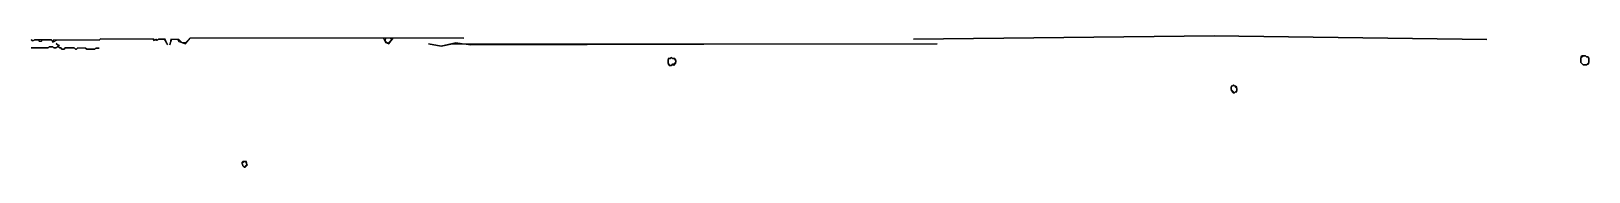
# Model space of a CAD drawing. Header units: inches. Extents: x 0 to 116, y 0 to 63.
# Drawn here: x 0.1 to 83, y 56.4 to 63.3 of the extents above; entities that cross this region are included whole.
import ezdxf

# ---------------------------------------------------------------- set-up
doc = ezdxf.new("R2010")
doc.units = ezdxf.units.IN

msp = doc.modelspace()

# ---------------------------------------------------------------- linework, layer by layer
for points in [[(7.37946, 62.85589), (7.25998, 63.15842), (6.89759, 63.16), (6.83692, 63.09986), (6.77679, 63.16052), (6.71612, 63.10039), (6.65599, 63.16105), (3.81722, 63.17344), (3.75655, 63.1133), (1.34058, 63.12384), (1.27991, 63.06371), (1.21978, 63.12437), (0.31379, 63.12832), (0.25312, 63.06819), (0.13259, 63.12911), (0.19272, 63.06845), (0.31379, 63.12832), (0.49498, 63.12753), (0.55512, 63.06687), (0.67592, 63.06634), (0.73658, 63.12648), (1.21978, 63.12437), (1.27965, 63.00331), (1.52177, 63.12305), (3.75655, 63.1133), (3.81722, 63.17344), (6.59559, 63.16131), (6.65573, 63.10065), (6.77679, 63.16052), (6.83692, 63.09986), (6.89759, 63.16), (7.19958, 63.15868)], [(7.37946, 62.85589), (7.25998, 63.15842), (6.89759, 63.16), (6.83692, 63.09986), (6.77679, 63.16052), (6.71612, 63.10039), (6.65599, 63.16105), (3.81722, 63.17344), (3.75655, 63.1133), (1.34058, 63.12384), (1.27991, 63.06371), (1.21978, 63.12437), (0.31379, 63.12832), (0.25312, 63.06819), (0.13259, 63.12911), (0.19272, 63.06845), (0.31379, 63.12832), (0.49498, 63.12753), (0.55512, 63.06687), (0.67592, 63.06634), (0.73658, 63.12648), (1.21978, 63.12437), (1.27965, 63.00331), (1.52177, 63.12305), (3.75655, 63.1133), (3.81722, 63.17344), (6.59559, 63.16131), (6.65573, 63.10065), (6.77679, 63.16052), (6.83692, 63.09986), (6.89759, 63.16), (7.19958, 63.15868)], [(7.50026, 62.85536), (7.62238, 63.15683), (7.92438, 63.15552), (7.98425, 63.03445), (8.34612, 62.91207), (8.58903, 63.21302), (18.8572, 63.22861), (18.97694, 62.98649), (19.15788, 62.9253), (19.40079, 63.22624), (23.14556, 63.2099), (8.58903, 63.21302), (8.34638, 62.97247), (8.16518, 62.97326), (7.98478, 63.15525), (7.56198, 63.1571)], [(7.50026, 62.85536), (7.62238, 63.15683), (7.92438, 63.15552), (7.98425, 63.03445), (8.34612, 62.91207), (8.58903, 63.21302), (18.8572, 63.22861), (18.97694, 62.98649), (19.15788, 62.9253), (19.40079, 63.22624), (23.14556, 63.2099), (8.58903, 63.21302), (8.34638, 62.97247), (8.16518, 62.97326), (7.98478, 63.15525), (7.56198, 63.1571)], [(18.97721, 63.04689), (18.97774, 63.16769), (19.0384, 63.22782), (19.2196, 63.22703), (19.27973, 63.16637), (19.27947, 63.10597), (19.09748, 62.92556)], [(77.56623, 63.15365), (63.0709, 63.3377), (47.06399, 63.16594), (63.0709, 63.3377)], [(77.56623, 63.15365), (63.0709, 63.3377), (47.06399, 63.16594), (63.0709, 63.3377)], [(0.13074, 62.70632), (1.03673, 62.70236), (1.0974, 62.7625), (1.2786, 62.76171), (1.33873, 62.70105), (1.45953, 62.70052), (1.52019, 62.76066), (1.58059, 62.76039), (1.64073, 62.69973), (1.70113, 62.69947), (1.76126, 62.6388), (1.88206, 62.63828), (1.94273, 62.69841), (2.42592, 62.6963), (2.48606, 62.63564), (2.54646, 62.63538), (2.60712, 62.69551), (3.02992, 62.69367), (3.09005, 62.63301), (3.51285, 62.63116), (3.57351, 62.6913), (3.75471, 62.69051), (3.57351, 62.6913), (3.51285, 62.63116), (3.09005, 62.63301), (3.02992, 62.69367), (2.60712, 62.69551), (2.54646, 62.63538), (2.48606, 62.63564), (2.42592, 62.6963), (1.94273, 62.69841), (1.88206, 62.63828), (1.76126, 62.6388), (1.70113, 62.69947), (1.64073, 62.69973), (1.58059, 62.76039), (1.64126, 62.82053), (1.58086, 62.82079), (1.46058, 62.94212), (1.58086, 62.82079), (1.45953, 62.70052), (1.33873, 62.70105), (1.2786, 62.76171), (1.0974, 62.7625), (1.03673, 62.70236)], [(0.13074, 62.70632), (1.03673, 62.70236), (1.0974, 62.7625), (1.2786, 62.76171), (1.33873, 62.70105), (1.45953, 62.70052), (1.52019, 62.76066), (1.58059, 62.76039), (1.64073, 62.69973), (1.70113, 62.69947), (1.76126, 62.6388), (1.88206, 62.63828), (1.94273, 62.69841), (2.42592, 62.6963), (2.48606, 62.63564), (2.54646, 62.63538), (2.60712, 62.69551), (3.02992, 62.69367), (3.09005, 62.63301), (3.51285, 62.63116), (3.57351, 62.6913), (3.75471, 62.69051), (3.57351, 62.6913), (3.51285, 62.63116), (3.09005, 62.63301), (3.02992, 62.69367), (2.60712, 62.69551), (2.54646, 62.63538), (2.48606, 62.63564), (2.42592, 62.6963), (1.94273, 62.69841), (1.88206, 62.63828), (1.76126, 62.6388), (1.70113, 62.69947), (1.64073, 62.69973), (1.58059, 62.76039), (1.64126, 62.82053), (1.58086, 62.82079), (1.46058, 62.94212), (1.58086, 62.82079), (1.45953, 62.70052), (1.33873, 62.70105), (1.2786, 62.76171), (1.0974, 62.7625), (1.03673, 62.70236)], [(48.33133, 62.91881), (23.50637, 62.84592), (22.72171, 62.97015), (21.93573, 62.79238), (21.27186, 62.91607), (21.93573, 62.79238), (22.54025, 62.91054)], [(48.33133, 62.91881), (23.50637, 62.84592), (22.72171, 62.97015), (21.93573, 62.79238), (21.27186, 62.91607), (21.93573, 62.79238), (22.54025, 62.91054)], [(34.43551, 62.07343), (34.37537, 62.13409), (34.25457, 62.13462), (34.19444, 62.19528), (34.13377, 62.13515), (34.01298, 62.13567), (34.01166, 61.83368), (34.07179, 61.77301), (34.19259, 61.77249), (34.25326, 61.83262), (34.31339, 61.77196), (34.43472, 61.89223)], [(34.43551, 62.07343), (34.37537, 62.13409), (34.25457, 62.13462), (34.19444, 62.19528), (34.13377, 62.13515), (34.01298, 62.13567), (34.01166, 61.83368), (34.07179, 61.77301), (34.19259, 61.77249), (34.25326, 61.83262), (34.31339, 61.77196), (34.43472, 61.89223)], [(34.19444, 62.19528), (34.25457, 62.13462), (34.31497, 62.13436), (34.43524, 62.01303), (34.43498, 61.95263), (34.31365, 61.83236), (34.25326, 61.83262), (34.19259, 61.77249), (34.13219, 61.77275), (34.01192, 61.89408), (34.01271, 62.07527), (34.07337, 62.13541), (34.13377, 62.13515)], [(82.63609, 62.28592), (82.57543, 62.22578), (82.57411, 61.92378), (82.69438, 61.80246), (82.87558, 61.80167), (82.93625, 61.8618), (82.99665, 61.86154), (82.99796, 62.16354), (82.93783, 62.2242), (82.87743, 62.22446), (82.81729, 62.28513)], [(82.63609, 62.28592), (82.57543, 62.22578), (82.57411, 61.92378), (82.69438, 61.80246), (82.87558, 61.80167), (82.93625, 61.8618), (82.99665, 61.86154), (82.99796, 62.16354), (82.93783, 62.2242), (82.87743, 62.22446), (82.81729, 62.28513)], [(82.69649, 62.28565), (82.81729, 62.28513), (82.87743, 62.22446), (82.93783, 62.2242), (82.99796, 62.16354), (82.99691, 61.92194), (82.87558, 61.80167), (82.69438, 61.80246), (82.57411, 61.92378), (82.57517, 62.16538)], [(64.08635, 60.73604), (64.02569, 60.67591), (63.96529, 60.67617), (63.96424, 60.43457), (64.08451, 60.31325), (64.14491, 60.31298), (64.20557, 60.37312), (64.26597, 60.37285), (64.26703, 60.61445), (64.20689, 60.67511), (64.14649, 60.67538)], [(64.08635, 60.73604), (64.02569, 60.67591), (63.96529, 60.67617), (63.96424, 60.43457), (64.08451, 60.31325), (64.14491, 60.31298), (64.20557, 60.37312), (64.26597, 60.37285), (64.26703, 60.61445), (64.20689, 60.67511), (64.14649, 60.67538)], [(64.08635, 60.73604), (64.26676, 60.55405), (64.26624, 60.43325), (64.14491, 60.31298), (63.9645, 60.49497), (63.96503, 60.61577)], [(11.39934, 56.67749), (11.33868, 56.61736), (11.33842, 56.55696), (11.39855, 56.49629), (11.39829, 56.43589), (11.45843, 56.37523), (11.51883, 56.37497), (11.64015, 56.49524), (11.58002, 56.5559), (11.58054, 56.6767)], [(11.39934, 56.67749), (11.33868, 56.61736), (11.33842, 56.55696), (11.39855, 56.49629), (11.39829, 56.43589), (11.45843, 56.37523), (11.51883, 56.37497), (11.64015, 56.49524), (11.58002, 56.5559), (11.58054, 56.6767)], [(11.52014, 56.67697), (11.58028, 56.6163), (11.57975, 56.4955), (11.45843, 56.37523), (11.39829, 56.43589), (11.39855, 56.49629), (11.33842, 56.55696), (11.45974, 56.67723)]]:
    msp.add_lwpolyline(points, close=True)

doc.saveas('drawing.dxf')
